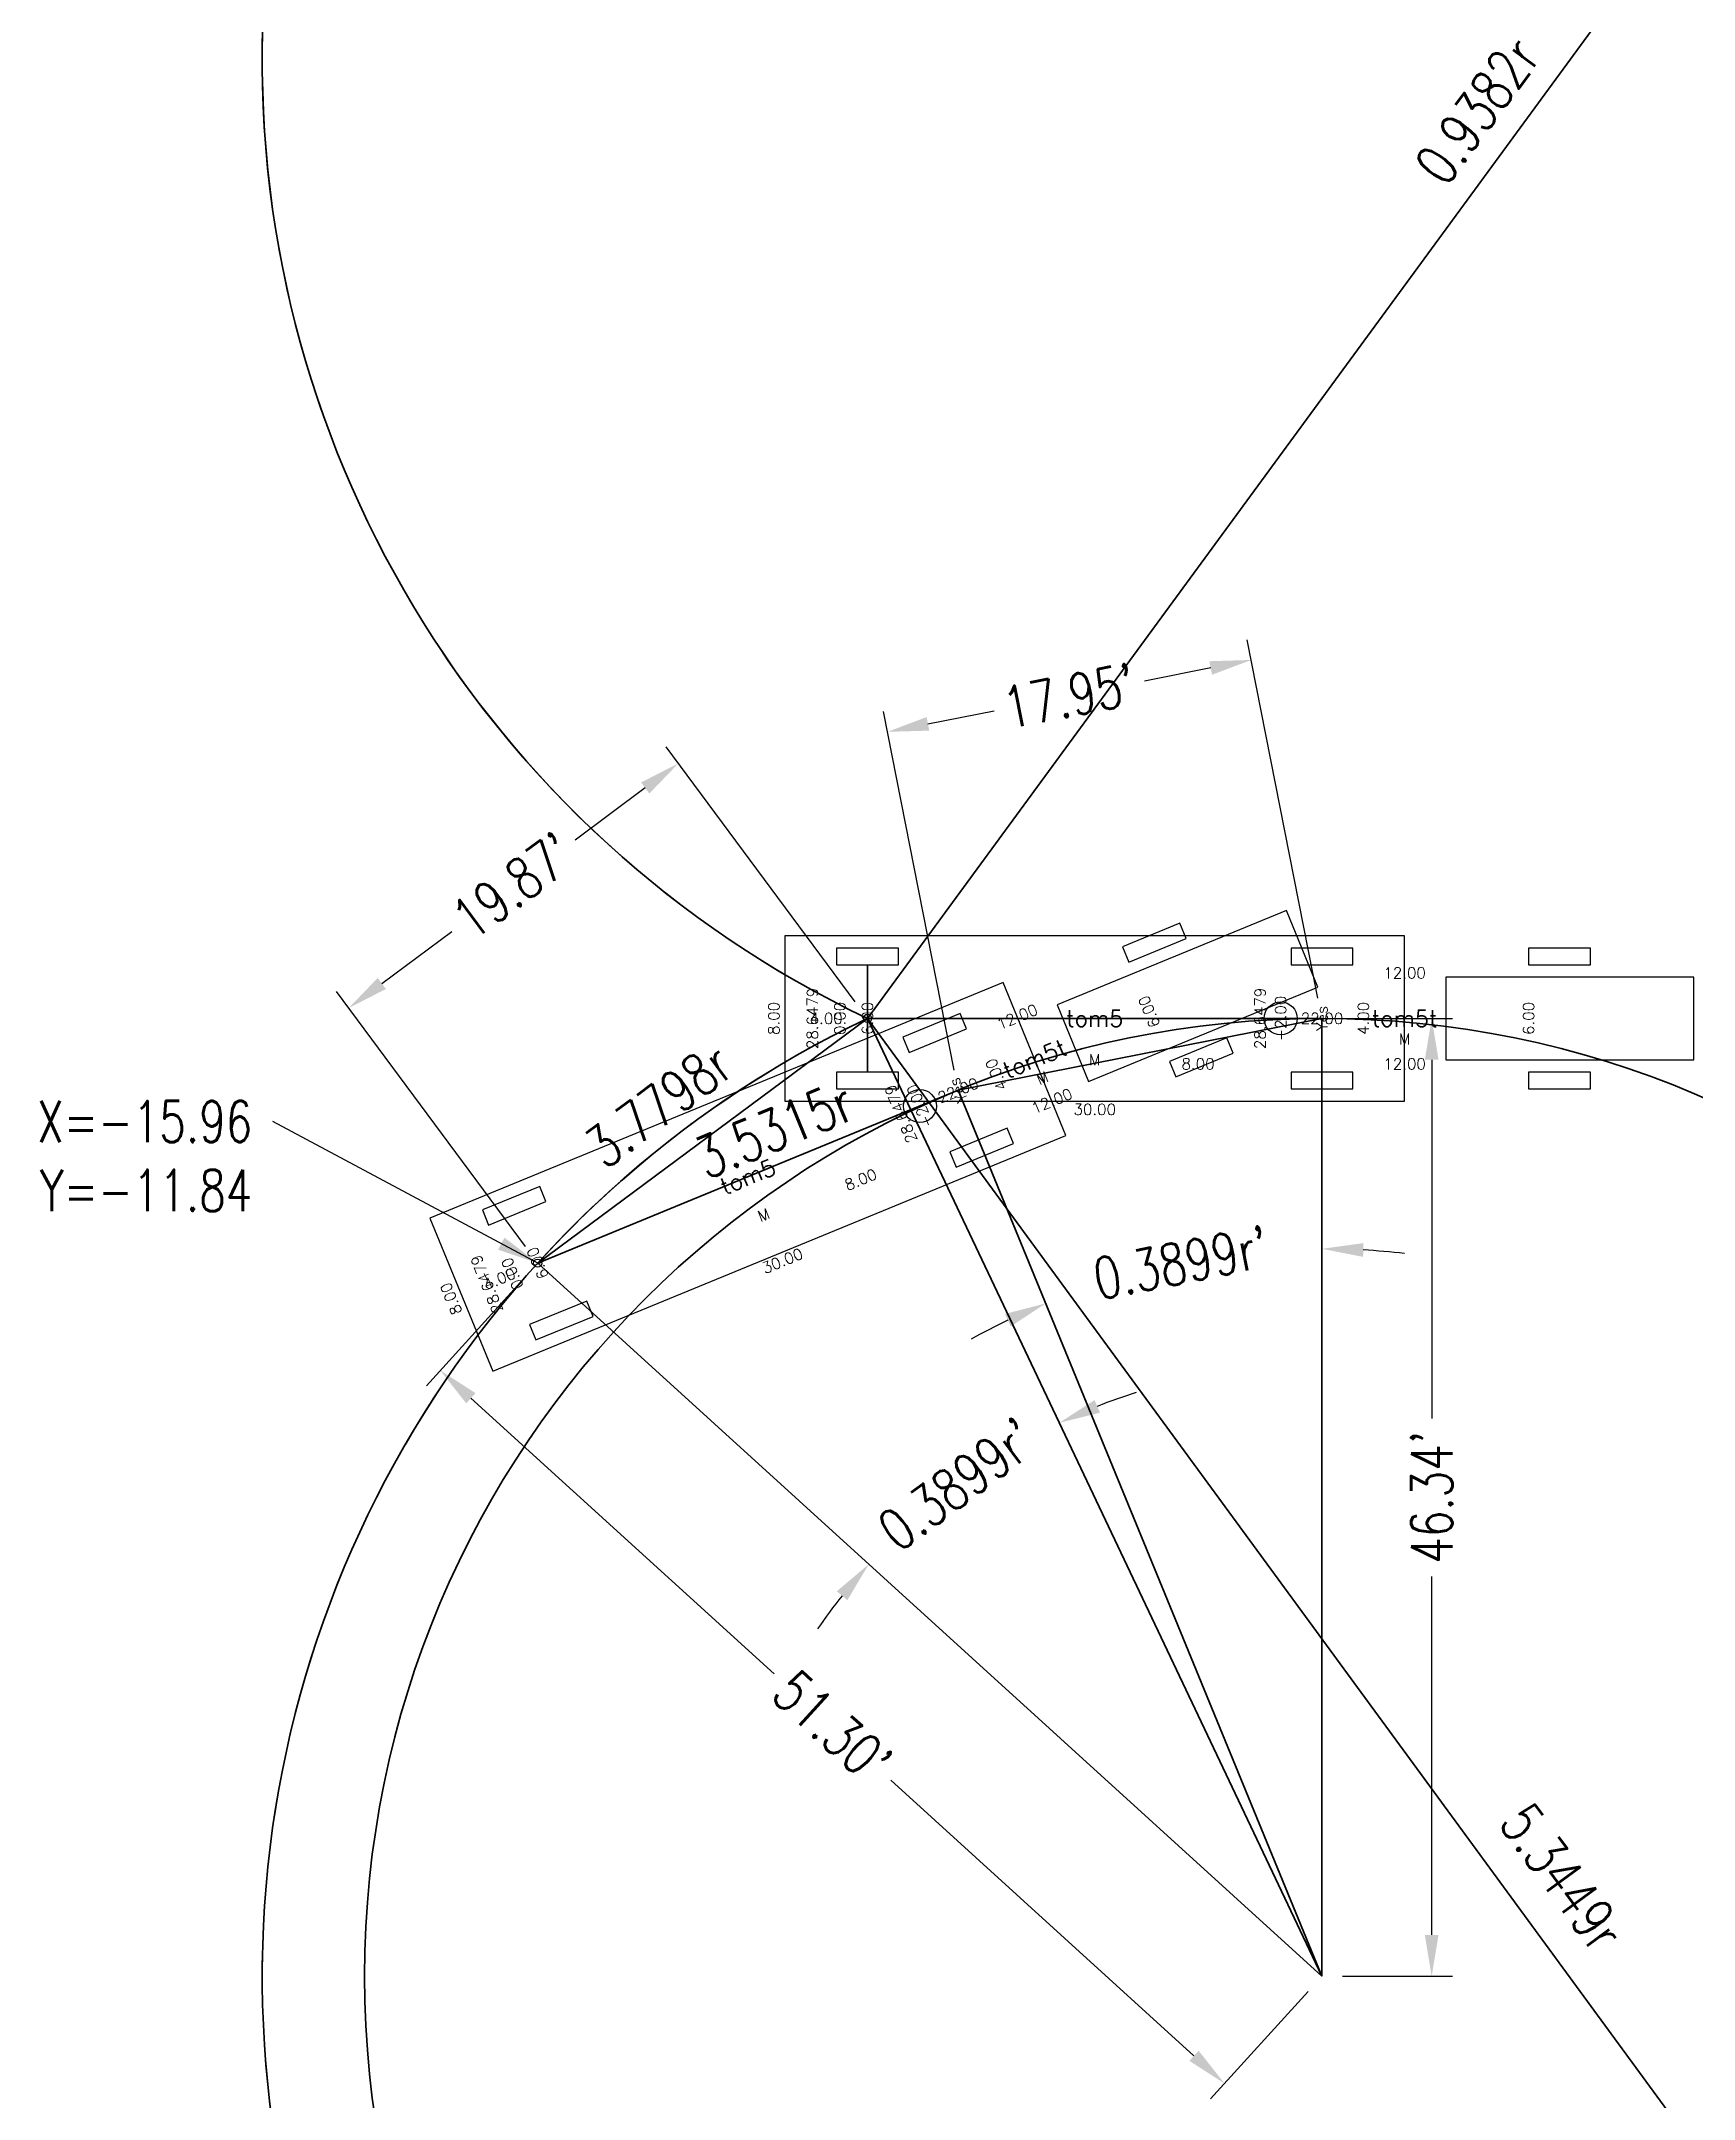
# Model space of a CAD drawing. Extents: x -40 to 105, y -98 to 98.
# Drawn here: x -40 to 40, y -52.3 to 47.3 of the extents above; entities that cross this region are included whole.
import ezdxf
from ezdxf.enums import TextEntityAlignment as Align

# ---------------------------------------------------------------- set-up
doc = ezdxf.new("R2010")
doc.units = 0
doc.header["$MEASUREMENT"] = 0
doc.layers.get('0').update_dxf_attribs({"lineweight": 35})
doc.layers.get('Defpoints').update_dxf_attribs({"lineweight": 35})
for name, color, linetype in [('AttributeLayer', 7, 'Continuous'), ('C-TURN-TRAL-BODY', 2, 'Continuous'), ('C-TURN-TRAL-RLTR-PATH', 3, 'Continuous'), ('C-TURN-TRAL-RRTR-PATH', 3, 'Continuous'), ('C-TURN-TRCK-BODY', 1, 'Continuous'), ('CENTERLINE', 2, 'Continuous')]:
    doc.layers.add(name, color=color, linetype=linetype)
doc.styles.add('romans', font='romans.shx', dxfattribs={"width": 0.75})
doc.styles.get("Standard").update_dxf_attribs({"font": 'romans.shx', "width": 0.75})
doc.dimstyles.get("Standard").update_dxf_attribs({"dimscale": 20, "dimtxt": 0.1, "dimasz": 0.1, "dimexe": 0.05, "dimexo": 0.05, "dimgap": 0.025, "dimtad": 0, "dimzin": 0, "dimdsep": 46, "dimtxsty": 'romans', "dimcen": 0.05, "dimaunit": 3, "dimadec": 4, "dimazin": 0, "dimtfac": 1, "dimtofl": 0, "dimtmove": 0, "dimatfit": 3, "dimfxl": 1, "dimtolj": 1, "dimtzin": 0, "dimarcsym": 0})

msp = doc.modelspace()

# ---------------------------------------------------------------- texts
at = {"style": 'romans', "width": 0.75}
for s, rotation, p in [('0.9382r', 53.75716, (31.861, 47.134)), ('3.7798r', 36.5654, (-6.932, -1.83)), ('3.5315r', 22.33872, (-0.866, -3.875)), ('5.3449r', 306.24284, (35.98, -44.742))]:
    msp.add_text(s, height=2, rotation=rotation, dxfattribs=at).set_placement(p, align=Align.MIDDLE_RIGHT)
for s, p in [('X=-15.96', (-29.778, -4.989)), ('Y=-11.84', (-29.778, -8.323))]:
    msp.add_text(s, height=2, dxfattribs=at).set_placement(p, align=Align.MIDDLE_RIGHT)

# ---------------------------------------------------------------- blocks, each defined once
blk = doc.blocks.new('VEHICLELIBtom5')
at = {"layer": 'C-TURN-TRAL-BODY'}
for points in [[(36, 2.6), (39, 2.6), (39, 3.4), (36, 3.4)], [(32, -2), (44, -2), (44, 2), (32, 2)], [(36, -3.4), (39, -3.4), (39, -2.6), (36, -2.6)]]:
    blk.add_lwpolyline(points, close=True, dxfattribs=at)
at = {"layer": 'C-TURN-TRCK-BODY'}
for points in [[(0, -4), (30, -4), (30, 4), (0, 4)], [(2.5, 2.6), (5.5, 2.6), (5.5, 3.4), (2.5, 3.4)], [(24.5, 2.6), (27.5, 2.6), (27.5, 3.4), (24.5, 3.4)], [(2.5, -3.4), (5.5, -3.4), (5.5, -2.6), (2.5, -2.6)], [(24.5, -3.4), (27.5, -3.4), (27.5, -2.6), (24.5, -2.6)]]:
    blk.add_lwpolyline(points, close=True, dxfattribs=at)
for centre, radius in [((4, 0), 0.2), ((24, 0), 0.8)]:
    blk.add_circle(centre, radius, dxfattribs=at)
at = {"layer": 'AttributeLayer', "flags": 8}
for tag, p in [('VEHSTEERLOCKTIME', (2.667, 0)), ('TRAILERWHEELWIDTH', (36, 0)), ('VEHSTEERLOCK', (1.333, 0)), ('VEHWHEELWIDTH', (4, 0)), ('VEHARTANGLE', (23, 0)), ('VEHREARHITCH', (24, 0)), ('TRAILERWIDTH', (28, 0)), ('VEHWIDTH', (-0.533, 0)), ('TRAILHAVE', (26, 0))]:
    blk.add_attdef(tag, text='', height=0.533, rotation=90, dxfattribs=at).set_placement(p, align=Align.MIDDLE)
for tag, height, p in [('TRAILERHITCHTOWHEEL', 0.533, (30, 2.2)), ('VEHFRONTHANG', 0.533, (2, 0)), ('VEHNAME', 0.8, (15, 0)), ('VEHWHEELBASE', 0.533, (26, 0)), ('TRAILNAME', 0.8, (30, 0)), ('TRAILUNITS', 0.533, (30, -1)), ('VEHUNITS', 0.533, (15, -2)), ('TRAILERFRONTHANG', 0.533, (20, -2.2)), ('TRAILERBODYLENGTH', 0.533, (30, -2.2)), ('VEHBODYLENGTH', 0.533, (15, -4.4))]:
    blk.add_attdef(tag, text='', height=height, dxfattribs=at).set_placement(p, align=Align.MIDDLE)
blk = doc.blocks.new('*D63')
at = {"color": 0, "lineweight": -2, "transparency": 16777216}
for p, q in [((-0.596, 0.803), (-9.748, 13.143)), ((-10.759, 11.148), (-14.15, 8.632)), ((-23.508, 1.691), (-20.117, 4.207)), ((-16.558, -11.036), (-25.71, 1.303))]:
    blk.add_line(p, q, dxfattribs=at)
at = {"color": 0, "transparency": 16777216}
for points in [[(-10.957, 11.416), (-10.56, 10.88), (-9.153, 12.339)], [(-23.707, 1.959), (-23.31, 1.424), (-25.114, 0.5)]]:
    blk.add_solid(points, dxfattribs=at)
at = {"layer": 'Defpoints', "color": 0, "transparency": 16777216}
for p in [(-25.114, 0.5), (0, 0), (-15.962, -11.839)]:
    blk.add_point(p, dxfattribs=at)
at = {"color": 0, "transparency": 16777216, "insert": (-17.134, 6.42), "char_height": 2, "attachment_point": 5, "rotation": 36.5654, "style": 'romans'}
blk.add_mtext("\\A1;19.87'", dxfattribs=at)
blk = doc.blocks.new('*D64')
at = {"color": 0, "lineweight": -2, "transparency": 16777216}
for p, q in [((21.806, 0.981), (18.382, 18.323)), ((16.614, 16.954), (13.413, 16.322)), ((4.193, -2.497), (0.769, 14.845)), ((2.925, 14.251), (6.125, 14.883))]:
    blk.add_line(p, q, dxfattribs=at)
at = {"color": 0, "transparency": 16777216}
for points in [[(16.549, 17.281), (16.678, 16.627), (18.576, 17.342)], [(2.86, 14.578), (2.99, 13.924), (0.963, 13.864)]]:
    blk.add_solid(points, dxfattribs=at)
at = {"layer": 'Defpoints', "color": 0, "transparency": 16777216}
for p in [(0.963, 13.864), (22, 0), (4.387, -3.478)]:
    blk.add_point(p, dxfattribs=at)
at = {"color": 0, "transparency": 16777216, "insert": (9.769, 15.603), "char_height": 2, "attachment_point": 5, "rotation": 11.16936, "style": 'romans'}
blk.add_mtext("\\A1;17.95'", dxfattribs=at)
blk = doc.blocks.new('*D65')
at = {"color": 0, "lineweight": -2, "transparency": 16777216}
for start, end in [(107.66268, 111.52936), (141.60144, 145.46811)]:
    blk.add_arc((22, -46.34), 29.641, start, end, dxfattribs=at)
at = {"color": 0, "transparency": 16777216}
for points in [[(11.255, -19.073), (10.99, -18.461), (9.288, -19.563)], [(-1.484, -27.713), (-0.976, -28.145), (0.064, -26.405)]]:
    blk.add_solid(points, dxfattribs=at)
at = {"layer": 'Defpoints', "color": 0, "transparency": 16777216}
for p in [(0, 0), (-15.962, -11.839), (5.925, -21.437), (22, -46.34), (22, -46.34)]:
    blk.add_point(p, dxfattribs=at)
at = {"color": 0, "transparency": 16777216, "insert": (4.342, -22.533), "char_height": 2, "attachment_point": 5, "rotation": 36.5654, "style": 'romans'}
blk.add_mtext("\\A1;0.3899r'", dxfattribs=at)
blk = doc.blocks.new('*D66')
at = {"color": 0, "lineweight": -2, "transparency": 16777216}
for start, end in [(83.48708, 86.74354), (115.59518, 118.85164)]:
    blk.add_arc((22, -46.34), 35.194, start, end, dxfattribs=at)
at = {"color": 0, "transparency": 16777216}
for points in [[(23.99, -11.536), (24.009, -10.87), (22, -11.146)], [(6.661, -14.295), (6.931, -14.905), (8.624, -13.788)]]:
    blk.add_solid(points, dxfattribs=at)
at = {"layer": 'Defpoints', "color": 0, "transparency": 16777216}
for p in [(22, 0), (4.387, -3.478), (17.439, -11.443), (22, -46.34), (22, -46.34)]:
    blk.add_point(p, dxfattribs=at)
at = {"color": 0, "transparency": 16777216, "insert": (15.183, -11.813), "char_height": 2, "attachment_point": 5, "rotation": 11.16936, "style": 'romans'}
blk.add_mtext("\\A1;0.3899r'", dxfattribs=at)
blk = doc.blocks.new('*D67')
at = {"color": 0, "lineweight": -2, "transparency": 16777216}
for p, q in [((23, 0), (28.309, 0)), ((27.309, -2), (27.309, -19.349)), ((27.309, -44.34), (27.309, -26.992)), ((23, -46.34), (28.309, -46.34))]:
    blk.add_line(p, q, dxfattribs=at)
at = {"color": 0, "transparency": 16777216}
for points in [[(26.976, -2), (27.642, -2), (27.309, 0)], [(26.976, -44.34), (27.642, -44.34), (27.309, -46.34)]]:
    blk.add_solid(points, dxfattribs=at)
at = {"layer": 'Defpoints', "color": 0, "transparency": 16777216}
for p in [(22, 0), (27.309, 0), (22, -46.34)]:
    blk.add_point(p, dxfattribs=at)
at = {"color": 0, "transparency": 16777216, "insert": (27.309, -23.17), "char_height": 2, "attachment_point": 5, "rotation": 90, "style": 'romans'}
blk.add_mtext("\\A1;46.34'", dxfattribs=at)
blk = doc.blocks.new('*D68')
at = {"color": 0, "lineweight": -2, "transparency": 16777216}
for p, q in [((-16.635, -12.58), (-21.351, -17.769)), ((-19.198, -18.374), (-4.525, -31.709)), ((15.804, -50.184), (1.131, -36.849)), ((21.327, -47.08), (16.611, -52.27))]:
    blk.add_line(p, q, dxfattribs=at)
at = {"color": 0, "transparency": 16777216}
for points in [[(-18.974, -18.127), (-19.422, -18.621), (-20.678, -17.029)], [(16.028, -49.938), (15.58, -50.431), (17.284, -51.529)]]:
    blk.add_solid(points, dxfattribs=at)
at = {"layer": 'Defpoints', "color": 0, "transparency": 16777216}
for p in [(-15.962, -11.839), (-20.678, -17.029), (22, -46.34)]:
    blk.add_point(p, dxfattribs=at)
at = {"color": 0, "transparency": 16777216, "insert": (-1.697, -34.279), "char_height": 2, "attachment_point": 5, "rotation": 317.73476, "style": 'romans'}
blk.add_mtext("\\A1;51.30'", dxfattribs=at)

# ---------------------------------------------------------------- dimensions: what is measured, and where the dimension line sits
for p1, p2, distance, picture, middle in [((22, 0), (4.387, -3.478), -17.677, '*D64', (9.769, 15.603)), ((0, 0), (-15.962, -11.839), -15.363, '*D63', (-17.134, 6.42)), ((22, -46.34), (22, 0), -5.309, '*D67', (27.309, -23.17)), ((22, -46.34), (-15.962, -11.839), 7.012, '*D68', (-1.697, -34.279))]:
    dim = msp.add_aligned_dim(p1=p1, p2=p2, distance=distance, dimstyle='Standard', override={"dimpost": "'"})
    dim.commit()
    dim.dimension.update_dxf_attribs({"geometry": picture, "text_midpoint": middle})
for base, line1, line2, picture, middle in [((5.9247, -21.4365), ((-15.962, -11.8395), (22, -46.3402)), ((22, -46.3402), (0, 0)), '*D65', (4.3415, -22.533)), ((17.439, -11.4432), ((4.387, -3.4777), (22, -46.3402)), ((22, -46.3402), (22, 0)), '*D66', (15.1826, -11.813))]:
    dim = msp.add_angular_dim_2l(base=base, line1=line1, line2=line2, dimstyle='Standard', override={"dimpost": "'"})
    dim.commit()
    dim.dimension.update_dxf_attribs({"geometry": picture, "text_midpoint": middle})

# ---------------------------------------------------------------- linework, layer by layer
for p, q in [((0, 0), (59.571, 81.266)), ((0, -2.6), (0, 2.6)), ((0, 0), (-15.962, -11.839)), ((22, -46.34), (0, 0)), ((22, 0), (0, 0)), ((0, 0), (59.571, -81.266)), ((4.387, -3.478), (22, 0)), ((22, -46.34), (22, 0)), ((-15.962, -11.839), (4.387, -3.478)), ((4.387, -3.478), (22, -46.34)), ((-15.962, -11.839), (22, -46.34))]:
    msp.add_line(p, q)
msp.add_circle((22, -46.34), 46.34)
for centre, start, end in [((22, 46.34), 42.91036, 244.60396), ((22, -46.34), 115.39604, 317.08964)]:
    msp.add_arc(centre, 51.297, start, end)
at = {"layer": 'C-TURN-TRAL-RLTR-PATH'}
msp.add_arc((22, -46.34), 51.297, 115.39604, 137.73476, dxfattribs=at)
msp.add_point((0, 0), dxfattribs=at)
at = {"layer": 'C-TURN-TRCK-BODY'}
msp.add_lwpolyline([(-4, -4), (26, -4), (26, 4), (-4, 4)], close=True, dxfattribs=at)
msp.add_lwpolyline([(-4, -4), (26, -4), (26, 4), (-4, 4)], close=True, dxfattribs=at)
msp.add_lwpolyline([(-4, -4), (26, -4), (26, 4), (-4, 4)], close=True, dxfattribs=at)
msp.add_lwpolyline([(-4, -4), (26, -4), (26, 4), (-4, 4)], close=True, dxfattribs=at)
at = {"layer": 'CENTERLINE'}
for points in [[(0, 0, -1.347489), (66.006, 72.702, 1.06639), (100.419, 96.446, 0.471207)], [(0, 0, 1.347489), (66.006, -72.702, -1.06639), (100.419, -96.446, -0.471207)]]:
    msp.add_lwpolyline(points, format="xyb", dxfattribs=at)

# ---------------------------------------------------------------- block references
at = {"layer": 'C-TURN-TRAL-RRTR-PATH', "rotation": 22.33872063724669}
msp.add_blockref('VEHICLELIBtom5', (-19.662, -13.36), dxfattribs=at).add_auto_attribs({'VEHWIDTH': '8.00', 'VEHBODYLENGTH': '30.00', 'VEHFRONTHANG': '4.00', 'VEHWHEELBASE': '22.00', 'VEHNAME': 'tom5', 'VEHUNITS': 'M', 'VEHSTEERLOCK': '28.6479', 'VEHSTEERLOCKTIME': '0.00', 'VEHWHEELWIDTH': '6.00', 'TRAILHAVE': 'Yes', 'VEHREARHITCH': '-2.00', 'VEHARTANGLE': '28.6479', 'TRAILERBODYLENGTH': '12.00', 'TRAILNAME': 'tom5t', 'TRAILUNITS': 'M', 'TRAILERFRONTHANG': '8.00', 'TRAILERHITCHTOWHEEL': '12.00', 'TRAILERWIDTH': '4.00', 'TRAILERWHEELWIDTH': '6.00'})
at = {"layer": 'C-TURN-TRAL-RRTR-PATH'}
msp.add_blockref('VEHICLELIBtom5', (-4, 0), dxfattribs=at).add_auto_attribs({'VEHWIDTH': '8.00', 'VEHBODYLENGTH': '30.00', 'VEHFRONTHANG': '4.00', 'VEHWHEELBASE': '22.00', 'VEHNAME': 'tom5', 'VEHUNITS': 'M', 'VEHSTEERLOCK': '28.6479', 'VEHSTEERLOCKTIME': '0.00', 'VEHWHEELWIDTH': '6.00', 'TRAILHAVE': 'Yes', 'VEHREARHITCH': '-2.00', 'VEHARTANGLE': '28.6479', 'TRAILERBODYLENGTH': '12.00', 'TRAILNAME': 'tom5t', 'TRAILUNITS': 'M', 'TRAILERFRONTHANG': '8.00', 'TRAILERHITCHTOWHEEL': '12.00', 'TRAILERWIDTH': '4.00', 'TRAILERWHEELWIDTH': '6.00'})

msp.set_redraw_order([(e.dxf.handle, doc.entitydb.next_handle()) for e in msp.query("TEXT MTEXT ATTDEF DIMENSION ARC_DIMENSION")])  # texts and dimensions are drawn at this point

# ---------------------------------------------------------------- leaders
msp.add_leader([(-15.962, -11.839), (-28.778, -4.989)], dimstyle='Standard')

doc.saveas('drawing.dxf')
